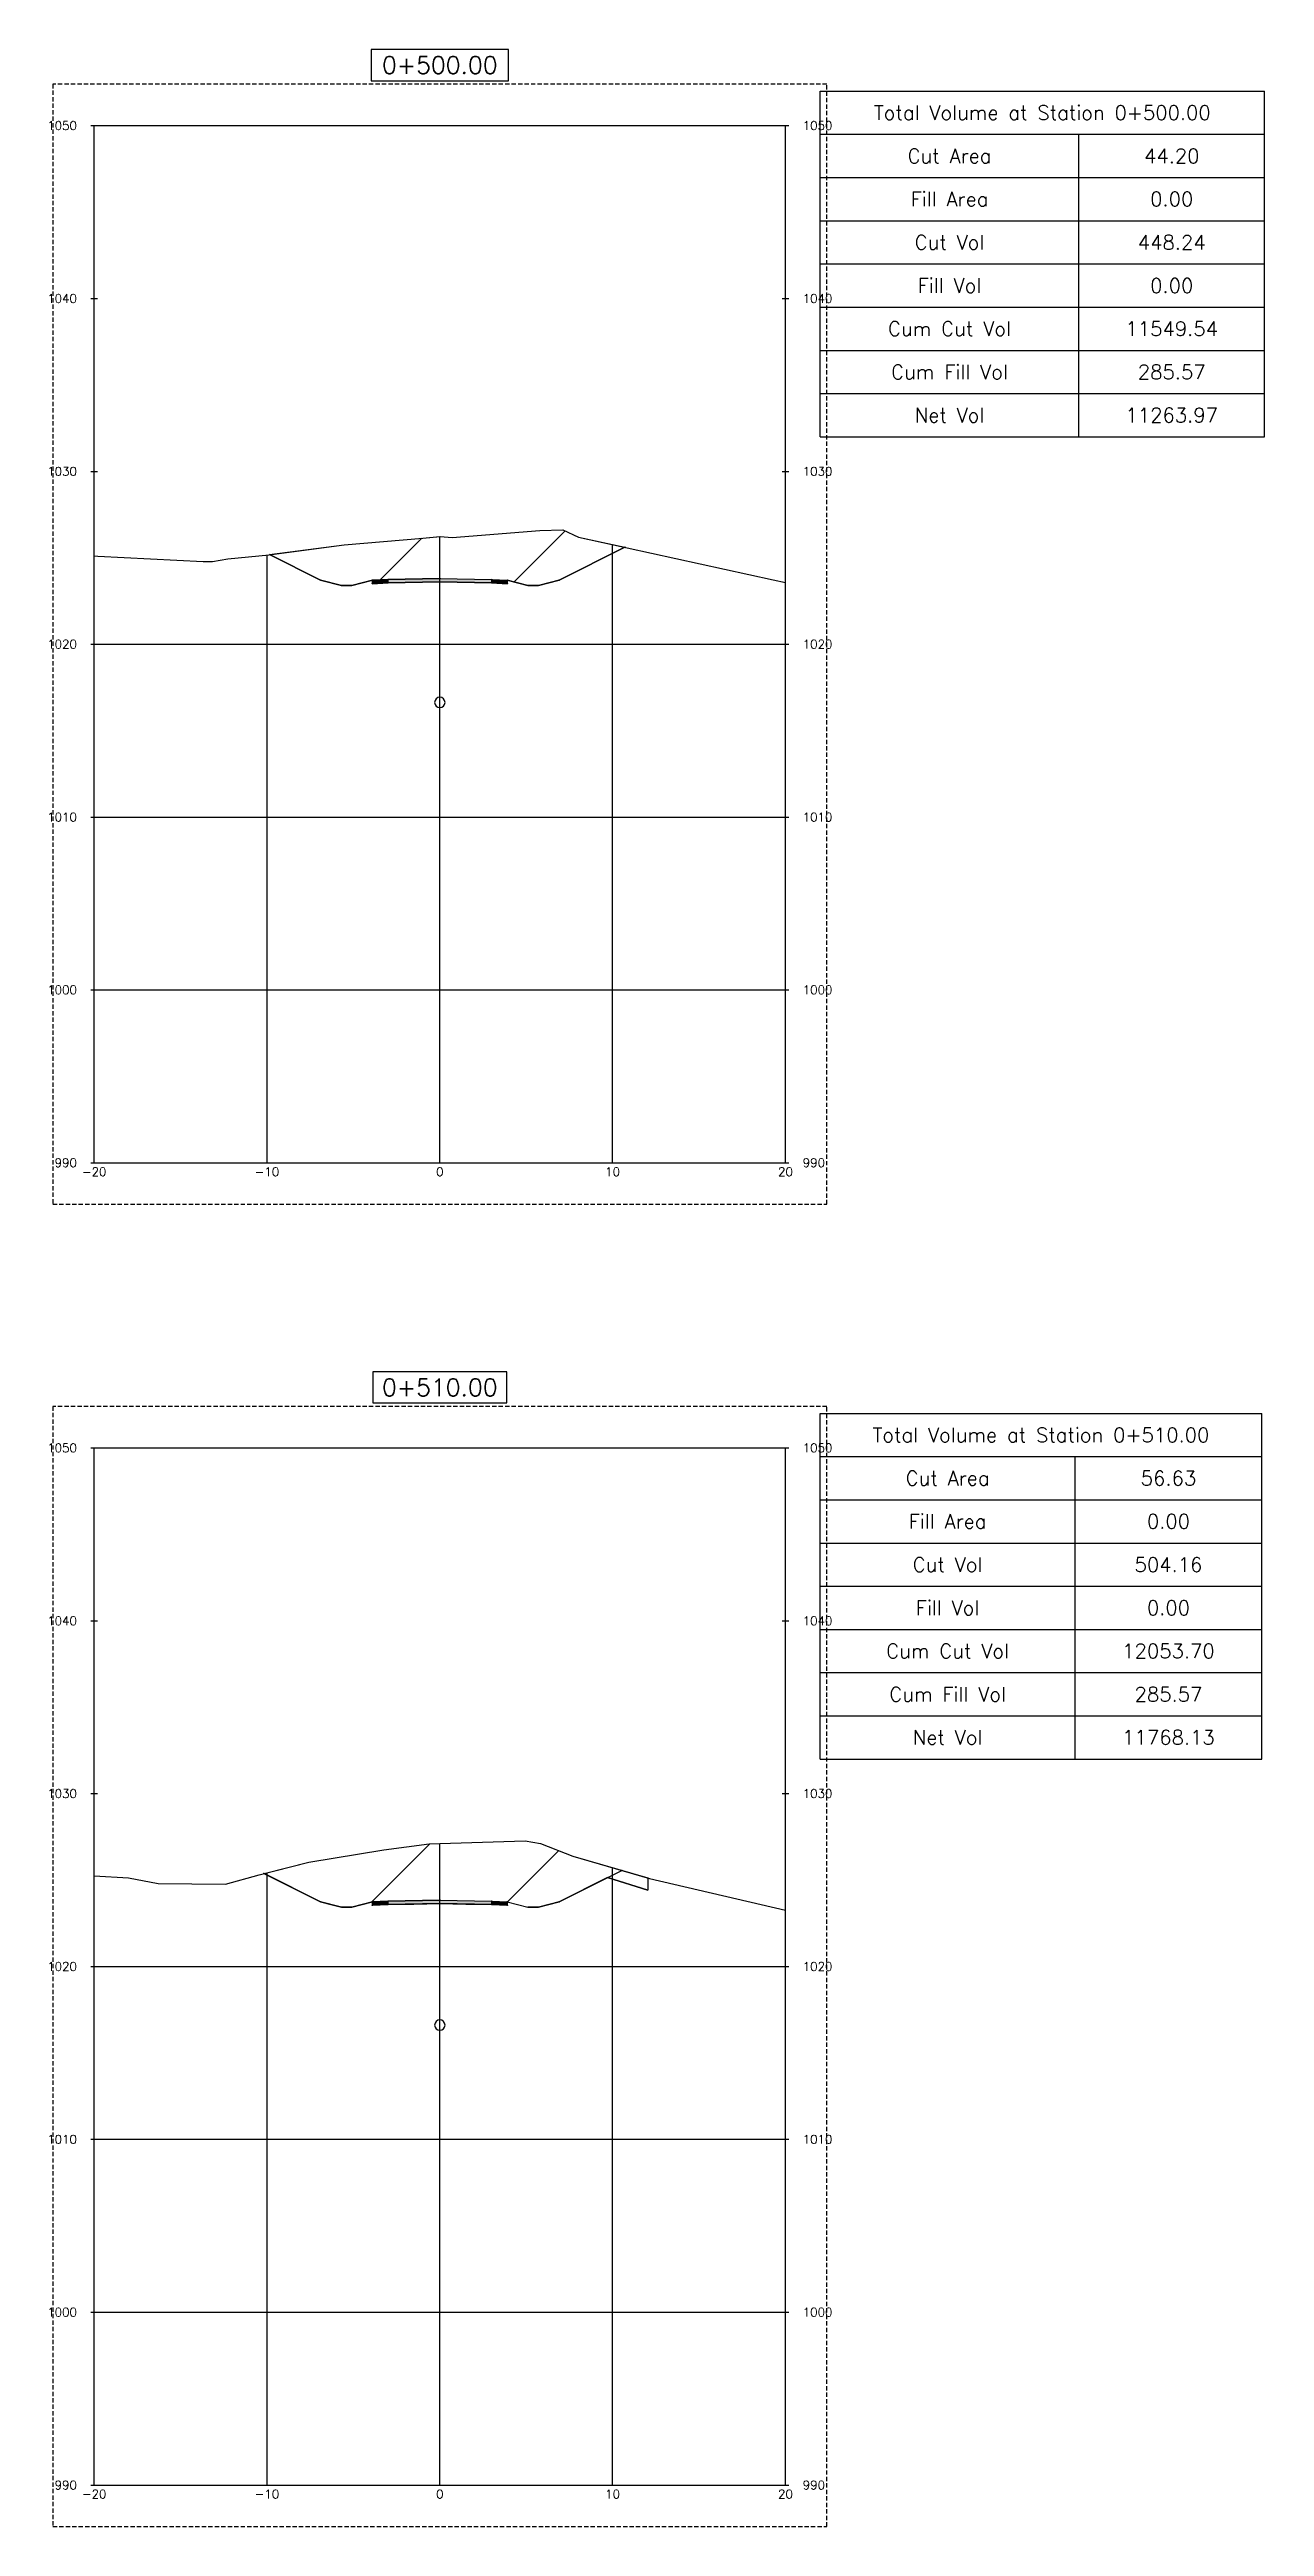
# Model space of a CAD drawing. Header units: metres. Extents: x 517023 to 519141, y 3924953 to 3927827.
# Drawn here: x 518738.4 to 518808.7, y 3925664.7 to 3925808 of the extents above; entities that cross this region are included whole.
import ezdxf

# ---------------------------------------------------------------- set-up
doc = ezdxf.new("R2010")
doc.units = ezdxf.units.M
doc.linetypes.add('DASHED2', pattern=[0.375, 0.25, -0.125])
for name, color, linetype in [('C-ANNO-TABL', 1, 'Continuous'), ('C-ANNO-TABL-TEXT', 150, 'Continuous'), ('C-ANNO-TABL-TITL', 150, 'Continuous'), ('C-ANNO-TABL-TTBL', 5, 'Continuous'), ('C-ROAD-CORR', 5, 'Continuous'), ('C-ROAD-CORR-PATT', 150, 'Continuous'), ('C-ROAD-LINK', 150, 'Continuous'), ('C-ROAD-MARK', 212, 'Continuous'), ('C-ROAD-PROF-TTLB', 5, 'Continuous'), ('C-ROAD-SECT', 7, 'Continuous'), ('C-ROAD-SECT-GRID', 7, 'Continuous'), ('C-ROAD-SECT-TEXT', 92, 'Continuous'), ('C-ROAD-SECT-TICK', 7, 'Continuous'), ('C-ROAD-SECT-TITL', 92, 'Continuous'), ('C-ROAD-SHAP', 32, 'Continuous'), ('C-ROAD-SHAP-PATT', 7, 'Continuous'), ('C-STRM-PIPE', 170, 'Continuous')]:
    doc.layers.add(name, color=color, linetype=linetype)
doc.layers.add('C-ROAD-SECT-BUFR', color=6, linetype='DASHED2', plot=False)
doc.styles.get("Standard").update_dxf_attribs({"font": 'simplex.shx'})

msp = doc.modelspace()

# ---------------------------------------------------------------- texts
at = {"layer": 'C-ANNO-TABL-TEXT', "color": 150, "linetype": 'Continuous', "lineweight": -3, "char_height": 0.833, "attachment_point": 5}
for s, insert in [('44.20', (518803.32, 3925801.89)), ('0.00', (518803.32, 3925799.39)), ('448.24', (518803.32, 3925796.89)), ('0.00', (518803.32, 3925794.39)), ('11549.54', (518803.32, 3925791.89)), ('285.57', (518803.32, 3925789.39)), ('11263.97', (518803.32, 3925786.89)), ('56.63', (518803.13, 3925725.39)), ('0.00', (518803.13, 3925722.89)), ('504.16', (518803.13, 3925720.39)), ('0.00', (518803.13, 3925717.89)), ('12053.70', (518803.13, 3925715.39)), ('285.57', (518803.13, 3925712.89)), ('11768.13', (518803.13, 3925710.39))]:
    msp.add_mtext(s, dxfattribs=dict(at, insert=insert))
at = {"layer": 'C-ANNO-TABL-TITL', "color": 150, "linetype": 'Continuous', "lineweight": -3, "attachment_point": 5}
for s, insert, char_height in [('Total Volume at Station 0+500.00', (518795.83, 3925804.39), 0.8333), ('Cut Area', (518790.46, 3925801.89), 0.833), ('Fill Area', (518790.46, 3925799.39), 0.833), ('Cut Vol', (518790.46, 3925796.89), 0.833), ('Fill Vol', (518790.46, 3925794.39), 0.833), ('Cum Cut Vol', (518790.46, 3925791.89), 0.8333), ('Cum Fill Vol', (518790.46, 3925789.39), 0.8333), ('Net Vol', (518790.46, 3925786.89), 0.833), ('Total Volume at Station 0+510.00', (518795.75, 3925727.89), 0.8333), ('Cut Area', (518790.35, 3925725.39), 0.833), ('Fill Area', (518790.35, 3925722.89), 0.833), ('Cut Vol', (518790.35, 3925720.39), 0.833), ('Fill Vol', (518790.35, 3925717.89), 0.833), ('Cum Cut Vol', (518790.35, 3925715.39), 0.8333), ('Cum Fill Vol', (518790.35, 3925712.89), 0.8333), ('Net Vol', (518790.35, 3925710.39), 0.833)]:
    msp.add_mtext(s, dxfattribs=dict(at, insert=insert, char_height=char_height))
at = {"layer": 'C-ROAD-SECT-TEXT', "color": 92, "linetype": 'Continuous', "lineweight": -3, "char_height": 0.5}
for s, insert, attachment_point in [('1050', (518739.97, 3925803.64), 6), ('1050', (518781.97, 3925803.64), 4), ('1040', (518739.97, 3925793.64), 6), ('1040', (518781.97, 3925793.64), 4), ('1030', (518739.97, 3925783.64), 6), ('1030', (518781.97, 3925783.64), 4), ('1020', (518739.97, 3925773.64), 6), ('1020', (518781.97, 3925773.64), 4), ('1010', (518739.97, 3925763.64), 6), ('1010', (518781.97, 3925763.64), 4), ('1000', (518739.97, 3925753.64), 6), ('1000', (518781.97, 3925753.64), 4), ('990', (518739.97, 3925743.64), 6), ('990', (518781.97, 3925743.64), 4), ('{\\C3;-20}', (518740.97, 3925743.37), 2), ('{\\C3;-10}', (518750.97, 3925743.37), 2), ('{\\C3;0}', (518760.97, 3925743.37), 2), ('{\\C3;10}', (518770.97, 3925743.37), 2), ('{\\C3;20}', (518780.97, 3925743.37), 2), ('1050', (518739.97, 3925727.14), 6), ('1050', (518781.97, 3925727.14), 4), ('1040', (518739.97, 3925717.14), 6), ('1040', (518781.97, 3925717.14), 4), ('1030', (518739.97, 3925707.14), 6), ('1030', (518781.97, 3925707.14), 4), ('1020', (518739.97, 3925697.14), 6), ('1020', (518781.97, 3925697.14), 4), ('1010', (518739.97, 3925687.14), 6), ('1010', (518781.97, 3925687.14), 4), ('1000', (518739.97, 3925677.14), 6), ('1000', (518781.97, 3925677.14), 4), ('990', (518739.97, 3925667.14), 6), ('{\\C3;-20}', (518740.97, 3925666.87), 2), ('{\\C3;-10}', (518750.97, 3925666.87), 2), ('{\\C3;0}', (518760.97, 3925666.87), 2), ('{\\C3;10}', (518770.97, 3925666.87), 2), ('{\\C3;20}', (518780.97, 3925666.87), 2), ('990', (518781.97, 3925667.14), 4)]:
    msp.add_mtext(s, dxfattribs=dict(at, insert=insert, attachment_point=attachment_point))
at = {"layer": 'C-ROAD-SECT-TITL', "color": 92, "linetype": 'Continuous', "lineweight": -3, "char_height": 1, "attachment_point": 8}
for s, insert in [('0+500.00', (518760.97, 3925806.64)), ('0+510.00', (518760.97, 3925730.14))]:
    msp.add_mtext(s, dxfattribs=dict(at, insert=insert))

# ---------------------------------------------------------------- hatches: boundary and pattern name
at = {"layer": 'C-ROAD-CORR-PATT', "linetype": 'Continuous', "lineweight": -3}
h = msp.add_hatch(dxfattribs=at)
h.set_pattern_fill('ANSI31', color=1, scale=1.75, style=0)
h.set_pattern_definition([(45, (518751.1207, 3925778.8175), (-3.9289, 3.9289), [])])
h.paths.add_polyline_path([(518751.12, 3925778.82), (518755.43, 3925779.39), (518759.99, 3925779.77), (518760.97, 3925779.87), (518760.98, 3925779.87), (518761.69, 3925779.82), (518766.76, 3925780.21), (518768.09, 3925780.25), (518769, 3925779.83), (518771.68, 3925779.25), (518767.87, 3925777.34), (518766.67, 3925777.04), (518766.07, 3925777.04), (518764.87, 3925777.34), (518764.87, 3925777.14), (518763.97, 3925777.18), (518760.97, 3925777.24), (518757.97, 3925777.18), (518757.07, 3925777.14), (518757.07, 3925777.34), (518755.87, 3925777.04), (518755.27, 3925777.04), (518754.07, 3925777.34)])
h = msp.add_hatch(dxfattribs=at)
h.set_pattern_fill('ANSI31', color=1, scale=1.75, style=0)
h.set_pattern_definition([(45, (518750.8024, 3925702.514), (-3.9289, 3.9289), [])])
h.paths.add_polyline_path([(518750.8, 3925702.51), (518750.8, 3925702.52), (518753.38, 3925703.17), (518757.73, 3925703.88), (518760.36, 3925704.24), (518765.91, 3925704.4), (518766.79, 3925704.26), (518768.66, 3925703.53), (518773, 3925702.27), (518773, 3925701.56), (518770.68, 3925702.28), (518767.87, 3925700.88), (518766.67, 3925700.58), (518766.07, 3925700.58), (518765.47, 3925700.73), (518764.87, 3925700.88), (518764.87, 3925700.78), (518764.87, 3925700.68), (518763.97, 3925700.72), (518760.97, 3925700.78), (518757.97, 3925700.72), (518757.52, 3925700.7), (518757.07, 3925700.68), (518757.07, 3925700.78), (518757.07, 3925700.88), (518755.87, 3925700.58), (518755.27, 3925700.58), (518754.07, 3925700.88)])
at = {"layer": 'C-ROAD-SHAP-PATT', "linetype": 'Continuous', "lineweight": -3}
for points in [[(518757.97, 3925777.38), (518757.07, 3925777.34), (518757.07, 3925777.14), (518757.97, 3925777.18)], [(518760.97, 3925777.44), (518757.97, 3925777.38), (518757.97, 3925777.18), (518760.97, 3925777.24)], [(518760.97, 3925777.44), (518763.97, 3925777.38), (518763.97, 3925777.18), (518760.97, 3925777.24)], [(518763.97, 3925777.38), (518764.87, 3925777.34), (518764.87, 3925777.14), (518763.97, 3925777.18)], [(518757.97, 3925700.92), (518757.07, 3925700.88), (518757.07, 3925700.68), (518757.97, 3925700.72)], [(518760.97, 3925700.98), (518757.97, 3925700.92), (518757.97, 3925700.72), (518760.97, 3925700.78)], [(518760.97, 3925700.98), (518763.97, 3925700.92), (518763.97, 3925700.72), (518760.97, 3925700.78)], [(518763.97, 3925700.92), (518764.87, 3925700.88), (518764.87, 3925700.68), (518763.97, 3925700.72)]]:
    msp.add_hatch(color=7, dxfattribs=at).paths.add_polyline_path(points)

# ---------------------------------------------------------------- linework, layer by layer
at = {"layer": 'C-ANNO-TABL', "color": 1, "linetype": 'Continuous', "lineweight": -3}
for p, q in [((518782.97, 3925803.14), (518808.69, 3925803.14)), ((518797.95, 3925785.64), (518797.95, 3925803.14)), ((518782.97, 3925800.64), (518808.69, 3925800.64)), ((518782.97, 3925798.14), (518808.69, 3925798.14)), ((518782.97, 3925795.64), (518808.69, 3925795.64)), ((518782.97, 3925793.14), (518808.69, 3925793.14)), ((518782.97, 3925790.64), (518808.69, 3925790.64)), ((518782.97, 3925788.14), (518808.69, 3925788.14)), ((518782.97, 3925726.64), (518808.53, 3925726.64)), ((518797.74, 3925709.14), (518797.74, 3925726.64)), ((518782.97, 3925724.14), (518808.53, 3925724.14)), ((518782.97, 3925721.64), (518808.53, 3925721.64)), ((518782.97, 3925719.14), (518808.53, 3925719.14)), ((518782.97, 3925716.64), (518808.53, 3925716.64)), ((518782.97, 3925714.14), (518808.53, 3925714.14)), ((518782.97, 3925711.64), (518808.53, 3925711.64))]:
    msp.add_line(p, q, dxfattribs=at)
at = {"layer": 'C-ANNO-TABL-TTBL', "color": 5, "linetype": 'Continuous', "lineweight": -3}
for p, q in [((518782.97, 3925805.64), (518808.69, 3925805.64)), ((518782.97, 3925785.64), (518782.97, 3925805.64)), ((518808.69, 3925785.64), (518808.69, 3925805.64)), ((518782.97, 3925785.64), (518808.69, 3925785.64)), ((518782.97, 3925729.14), (518808.53, 3925729.14)), ((518782.97, 3925709.14), (518782.97, 3925729.14)), ((518808.53, 3925709.14), (518808.53, 3925729.14)), ((518782.97, 3925709.14), (518808.53, 3925709.14))]:
    msp.add_line(p, q, dxfattribs=at)
at = {"layer": 'C-ROAD-CORR', "color": 1, "linetype": 'Continuous', "lineweight": -3}
for p, q in [((518755.43, 3925779.39), (518759.99, 3925779.77)), ((518759.99, 3925779.77), (518760.98, 3925779.87)), ((518760.98, 3925779.87), (518761.69, 3925779.82)), ((518761.69, 3925779.82), (518766.76, 3925780.21)), ((518766.76, 3925780.21), (518768.09, 3925780.25)), ((518768.09, 3925780.25), (518769, 3925779.83)), ((518769, 3925779.83), (518771.68, 3925779.25)), ((518751.12, 3925778.82), (518755.43, 3925779.39)), ((518754.07, 3925777.34), (518751.12, 3925778.82)), ((518771.68, 3925779.25), (518767.87, 3925777.34)), ((518755.27, 3925777.04), (518754.07, 3925777.34)), ((518755.87, 3925777.04), (518755.27, 3925777.04)), ((518757.07, 3925777.34), (518755.87, 3925777.04)), ((518757.07, 3925777.14), (518757.07, 3925777.34)), ((518757.97, 3925777.18), (518757.07, 3925777.14)), ((518760.97, 3925777.24), (518757.97, 3925777.18)), ((518763.97, 3925777.18), (518760.97, 3925777.24)), ((518764.87, 3925777.14), (518763.97, 3925777.18)), ((518766.07, 3925777.04), (518764.87, 3925777.34)), ((518764.87, 3925777.34), (518764.87, 3925777.14)), ((518766.67, 3925777.04), (518766.07, 3925777.04)), ((518767.87, 3925777.34), (518766.67, 3925777.04)), ((518753.38, 3925703.17), (518757.73, 3925703.88)), ((518757.73, 3925703.88), (518760.36, 3925704.24)), ((518760.36, 3925704.24), (518765.91, 3925704.4)), ((518765.91, 3925704.4), (518766.79, 3925704.26)), ((518766.79, 3925704.26), (518768.66, 3925703.53)), ((518768.66, 3925703.53), (518773, 3925702.27)), ((518750.8, 3925702.52), (518753.38, 3925703.17)), ((518750.8, 3925702.51), (518750.8, 3925702.52)), ((518754.07, 3925700.88), (518750.8, 3925702.51)), ((518770.68, 3925702.28), (518767.87, 3925700.88)), ((518773, 3925701.56), (518770.68, 3925702.28)), ((518773, 3925702.27), (518773, 3925701.56)), ((518755.27, 3925700.58), (518754.07, 3925700.88)), ((518757.07, 3925700.88), (518755.87, 3925700.58)), ((518757.07, 3925700.78), (518757.07, 3925700.88)), ((518757.07, 3925700.68), (518757.07, 3925700.78)), ((518757.07, 3925700.68), (518757.97, 3925700.72)), ((518760.97, 3925700.78), (518757.97, 3925700.72)), ((518763.97, 3925700.72), (518760.97, 3925700.78)), ((518764.87, 3925700.68), (518763.97, 3925700.72)), ((518764.87, 3925700.88), (518766.07, 3925700.58)), ((518764.87, 3925700.88), (518764.87, 3925700.78)), ((518764.87, 3925700.78), (518764.87, 3925700.68)), ((518767.87, 3925700.88), (518766.67, 3925700.58)), ((518755.87, 3925700.58), (518755.27, 3925700.58)), ((518766.67, 3925700.58), (518766.07, 3925700.58))]:
    msp.add_line(p, q, dxfattribs=at)
at = {"layer": 'C-ROAD-LINK', "color": 150, "linetype": 'Continuous', "lineweight": -3}
for p, q in [((518751.12, 3925778.82), (518754.07, 3925777.34)), ((518767.87, 3925777.34), (518771.68, 3925779.25)), ((518754.07, 3925777.34), (518755.27, 3925777.04)), ((518755.27, 3925777.04), (518755.87, 3925777.04)), ((518755.87, 3925777.04), (518757.07, 3925777.34)), ((518757.07, 3925777.34), (518757.97, 3925777.38)), ((518757.07, 3925777.34), (518757.07, 3925777.14)), ((518757.07, 3925777.14), (518757.97, 3925777.18)), ((518757.97, 3925777.38), (518760.97, 3925777.44)), ((518757.97, 3925777.38), (518757.97, 3925777.18)), ((518757.97, 3925777.18), (518757.97, 3925777.38)), ((518757.97, 3925777.18), (518760.97, 3925777.24)), ((518760.97, 3925777.44), (518763.97, 3925777.38)), ((518760.97, 3925777.24), (518760.97, 3925777.44)), ((518760.97, 3925777.24), (518763.97, 3925777.18)), ((518763.97, 3925777.38), (518763.97, 3925777.18)), ((518763.97, 3925777.38), (518764.87, 3925777.34)), ((518763.97, 3925777.18), (518763.97, 3925777.38)), ((518763.97, 3925777.18), (518764.87, 3925777.14)), ((518764.87, 3925777.34), (518764.87, 3925777.14)), ((518764.87, 3925777.34), (518766.07, 3925777.04)), ((518766.07, 3925777.04), (518766.67, 3925777.04)), ((518766.67, 3925777.04), (518767.87, 3925777.34)), ((518750.79, 3925702.52), (518754.07, 3925700.88)), ((518767.87, 3925700.88), (518771.51, 3925702.7)), ((518754.07, 3925700.88), (518755.27, 3925700.58)), ((518755.87, 3925700.58), (518757.07, 3925700.88)), ((518757.07, 3925700.88), (518757.97, 3925700.92)), ((518757.07, 3925700.88), (518757.07, 3925700.68)), ((518757.07, 3925700.68), (518757.97, 3925700.72)), ((518757.97, 3925700.92), (518760.97, 3925700.98)), ((518757.97, 3925700.92), (518757.97, 3925700.72)), ((518757.97, 3925700.72), (518757.97, 3925700.92)), ((518757.97, 3925700.72), (518760.97, 3925700.78)), ((518760.97, 3925700.98), (518763.97, 3925700.92)), ((518760.97, 3925700.78), (518760.97, 3925700.98)), ((518760.97, 3925700.78), (518763.97, 3925700.72)), ((518763.97, 3925700.92), (518763.97, 3925700.72)), ((518763.97, 3925700.92), (518764.87, 3925700.88)), ((518763.97, 3925700.72), (518763.97, 3925700.92)), ((518763.97, 3925700.72), (518764.87, 3925700.68)), ((518764.87, 3925700.88), (518764.87, 3925700.68)), ((518764.87, 3925700.88), (518766.07, 3925700.58)), ((518766.67, 3925700.58), (518767.87, 3925700.88)), ((518755.27, 3925700.58), (518755.87, 3925700.58)), ((518766.07, 3925700.58), (518766.67, 3925700.58))]:
    msp.add_line(p, q, dxfattribs=at)
at = {"layer": 'C-ROAD-MARK', "color": 212, "linetype": 'Continuous', "lineweight": -3}
for centre in [(518751.12, 3925778.82), (518771.68, 3925779.25), (518754.07, 3925777.34), (518755.27, 3925777.04), (518755.87, 3925777.04), (518757.07, 3925777.34), (518757.07, 3925777.14), (518757.97, 3925777.38), (518757.97, 3925777.18), (518760.97, 3925777.44), (518760.97, 3925777.24), (518763.97, 3925777.38), (518763.97, 3925777.18), (518764.87, 3925777.34), (518764.87, 3925777.14), (518766.07, 3925777.04), (518766.67, 3925777.04), (518767.87, 3925777.34), (518750.79, 3925702.52), (518771.51, 3925702.7), (518754.07, 3925700.88), (518757.07, 3925700.88), (518757.07, 3925700.68), (518757.97, 3925700.92), (518757.97, 3925700.72), (518760.97, 3925700.98), (518760.97, 3925700.78), (518763.97, 3925700.92), (518763.97, 3925700.72), (518764.87, 3925700.88), (518764.87, 3925700.68), (518767.87, 3925700.88), (518755.27, 3925700.58), (518755.87, 3925700.58), (518766.07, 3925700.58), (518766.67, 3925700.58)]:
    msp.add_circle(centre, 0.015, dxfattribs=at)
at = {"layer": 'C-ROAD-PROF-TTLB', "color": 5, "linetype": 'Continuous', "lineweight": -3}
for p, q in [((518740.97, 3925743.64), (518740.97, 3925803.64)), ((518740.97, 3925803.64), (518780.97, 3925803.64)), ((518780.97, 3925743.64), (518780.97, 3925803.64)), ((518740.97, 3925743.64), (518780.97, 3925743.64)), ((518740.97, 3925667.14), (518740.97, 3925727.14)), ((518740.97, 3925727.14), (518780.97, 3925727.14)), ((518780.97, 3925667.14), (518780.97, 3925727.14)), ((518740.97, 3925667.14), (518780.97, 3925667.14))]:
    msp.add_line(p, q, dxfattribs=at)
at = {"layer": 'C-ROAD-SECT', "color": 7, "linetype": 'Continuous', "lineweight": -3}
for points in [[(518740.97, 3925778.75), (518741.18, 3925778.74), (518747.28, 3925778.42), (518747.82, 3925778.42), (518748.7, 3925778.57), (518751.09, 3925778.81), (518755.43, 3925779.39), (518759.99, 3925779.77), (518760.97, 3925779.87), (518760.98, 3925779.87), (518761.69, 3925779.82), (518766.76, 3925780.21), (518768.09, 3925780.25), (518769, 3925779.83), (518780.26, 3925777.37), (518780.97, 3925777.2)], [(518751.12, 3925778.82), (518754.07, 3925777.34), (518755.27, 3925777.04), (518755.87, 3925777.04), (518757.07, 3925777.34), (518757.07, 3925777.14), (518757.97, 3925777.18), (518760.97, 3925777.24), (518763.97, 3925777.18), (518764.87, 3925777.14), (518764.87, 3925777.34), (518766.07, 3925777.04), (518766.67, 3925777.04), (518767.87, 3925777.34), (518771.68, 3925779.25)], [(518740.97, 3925702.39), (518742.96, 3925702.27), (518744.68, 3925701.94), (518748.56, 3925701.91), (518750.51, 3925702.45), (518753.38, 3925703.17), (518757.73, 3925703.88), (518760.36, 3925704.24), (518760.97, 3925704.25), (518765.91, 3925704.4), (518766.79, 3925704.26), (518768.66, 3925703.53), (518773.1, 3925702.23), (518780.97, 3925700.4)], [(518750.8, 3925702.51), (518752.6, 3925701.62), (518754.07, 3925700.88), (518754.67, 3925700.73), (518755.27, 3925700.58), (518755.57, 3925700.58), (518755.87, 3925700.58), (518756.47, 3925700.73), (518757.07, 3925700.88), (518757.07, 3925700.78), (518757.07, 3925700.68), (518757.52, 3925700.7), (518757.97, 3925700.72), (518759.47, 3925700.75), (518760.97, 3925700.78), (518762.47, 3925700.75), (518763.97, 3925700.72), (518764.42, 3925700.7), (518764.87, 3925700.68), (518764.87, 3925700.78), (518764.87, 3925700.88), (518765.47, 3925700.73), (518766.07, 3925700.58), (518766.37, 3925700.58), (518766.67, 3925700.58), (518767.27, 3925700.73), (518767.87, 3925700.88), (518768.77, 3925701.33), (518770.68, 3925702.28), (518773, 3925701.56)]]:
    msp.add_lwpolyline(points, dxfattribs=at)
at = {"layer": 'C-ROAD-SECT-BUFR', "color": 6, "linetype": 'DASHED2', "lineweight": -3}
for p, q in [((518783.37, 3925806.04), (518738.57, 3925806.04)), ((518738.57, 3925806.04), (518738.57, 3925741.24)), ((518783.37, 3925741.24), (518783.37, 3925806.04)), ((518738.57, 3925741.24), (518783.37, 3925741.24)), ((518783.37, 3925729.54), (518738.57, 3925729.54)), ((518738.57, 3925729.54), (518738.57, 3925664.74)), ((518783.37, 3925664.74), (518783.37, 3925729.54)), ((518738.57, 3925664.74), (518783.37, 3925664.74))]:
    msp.add_line(p, q, dxfattribs=at)
at = {"layer": 'C-ROAD-SECT-GRID', "color": 7, "linetype": 'Continuous', "lineweight": -3}
for p, q in [((518760.97, 3925743.64), (518760.97, 3925779.87)), ((518740.97, 3925743.64), (518740.97, 3925778.75)), ((518750.97, 3925743.64), (518750.97, 3925778.8)), ((518770.97, 3925743.64), (518770.97, 3925779.4)), ((518780.97, 3925743.64), (518780.97, 3925777.2)), ((518740.97, 3925773.64), (518780.97, 3925773.64)), ((518740.97, 3925763.64), (518780.97, 3925763.64)), ((518740.97, 3925753.64), (518780.97, 3925753.64)), ((518740.97, 3925743.64), (518780.97, 3925743.64)), ((518760.97, 3925667.14), (518760.97, 3925704.25)), ((518740.97, 3925667.14), (518740.97, 3925702.39)), ((518750.97, 3925667.14), (518750.97, 3925702.56)), ((518770.97, 3925667.14), (518770.97, 3925702.86)), ((518780.97, 3925667.14), (518780.97, 3925700.4)), ((518740.97, 3925697.14), (518780.97, 3925697.14)), ((518740.97, 3925687.14), (518780.97, 3925687.14)), ((518740.97, 3925677.14), (518780.97, 3925677.14)), ((518740.97, 3925667.14), (518780.97, 3925667.14))]:
    msp.add_line(p, q, dxfattribs=at)
at = {"layer": 'C-ROAD-SECT-TICK', "color": 7, "linetype": 'Continuous', "lineweight": -3}
for p, q in [((518740.77, 3925803.64), (518741.17, 3925803.64)), ((518780.77, 3925803.64), (518781.17, 3925803.64)), ((518740.77, 3925793.64), (518741.17, 3925793.64)), ((518780.77, 3925793.64), (518781.17, 3925793.64)), ((518740.77, 3925783.64), (518741.17, 3925783.64)), ((518780.77, 3925783.64), (518781.17, 3925783.64)), ((518740.77, 3925773.64), (518741.17, 3925773.64)), ((518780.77, 3925773.64), (518781.17, 3925773.64)), ((518740.77, 3925763.64), (518741.17, 3925763.64)), ((518780.77, 3925763.64), (518781.17, 3925763.64)), ((518740.77, 3925753.64), (518741.17, 3925753.64)), ((518780.77, 3925753.64), (518781.17, 3925753.64)), ((518740.77, 3925743.64), (518741.17, 3925743.64)), ((518780.77, 3925743.64), (518781.17, 3925743.64)), ((518740.77, 3925727.14), (518741.17, 3925727.14)), ((518780.77, 3925727.14), (518781.17, 3925727.14)), ((518740.77, 3925717.14), (518741.17, 3925717.14)), ((518780.77, 3925717.14), (518781.17, 3925717.14)), ((518740.77, 3925707.14), (518741.17, 3925707.14)), ((518780.77, 3925707.14), (518781.17, 3925707.14)), ((518740.77, 3925697.14), (518741.17, 3925697.14)), ((518780.77, 3925697.14), (518781.17, 3925697.14)), ((518740.77, 3925687.14), (518741.17, 3925687.14)), ((518780.77, 3925687.14), (518781.17, 3925687.14)), ((518740.77, 3925677.14), (518741.17, 3925677.14)), ((518780.77, 3925677.14), (518781.17, 3925677.14)), ((518740.77, 3925667.14), (518741.17, 3925667.14)), ((518780.77, 3925667.14), (518781.17, 3925667.14))]:
    msp.add_line(p, q, dxfattribs=at)
at = {"layer": 'C-ROAD-SECT-TITL', "color": 92, "linetype": 'Continuous', "lineweight": -3}
for points in [[(518757, 3925806.24), (518764.94, 3925806.24), (518764.94, 3925808.04), (518757, 3925808.04)], [(518757.09, 3925729.74), (518764.85, 3925729.74), (518764.85, 3925731.54), (518757.09, 3925731.54)]]:
    msp.add_3dface(points, dxfattribs=at)
at = {"layer": 'C-ROAD-SHAP', "color": 32, "linetype": 'Continuous', "lineweight": -3}
for p, q in [((518757.97, 3925777.38), (518757.07, 3925777.34)), ((518757.07, 3925777.34), (518757.07, 3925777.14)), ((518757.07, 3925777.14), (518757.97, 3925777.18)), ((518760.97, 3925777.44), (518757.97, 3925777.38)), ((518757.97, 3925777.38), (518757.97, 3925777.18)), ((518757.97, 3925777.18), (518757.97, 3925777.38)), ((518757.97, 3925777.18), (518760.97, 3925777.24)), ((518760.97, 3925777.44), (518763.97, 3925777.38)), ((518760.97, 3925777.24), (518760.97, 3925777.44)), ((518763.97, 3925777.18), (518760.97, 3925777.24)), ((518763.97, 3925777.38), (518763.97, 3925777.18)), ((518763.97, 3925777.38), (518764.87, 3925777.34)), ((518763.97, 3925777.18), (518763.97, 3925777.38)), ((518764.87, 3925777.14), (518763.97, 3925777.18)), ((518764.87, 3925777.34), (518764.87, 3925777.14)), ((518757.97, 3925700.92), (518757.07, 3925700.88)), ((518757.07, 3925700.88), (518757.07, 3925700.68)), ((518757.07, 3925700.68), (518757.97, 3925700.72)), ((518760.97, 3925700.98), (518757.97, 3925700.92)), ((518757.97, 3925700.92), (518757.97, 3925700.72)), ((518757.97, 3925700.72), (518757.97, 3925700.92)), ((518757.97, 3925700.72), (518760.97, 3925700.78)), ((518760.97, 3925700.98), (518763.97, 3925700.92)), ((518760.97, 3925700.78), (518760.97, 3925700.98)), ((518763.97, 3925700.72), (518760.97, 3925700.78)), ((518763.97, 3925700.92), (518763.97, 3925700.72)), ((518763.97, 3925700.92), (518764.87, 3925700.88)), ((518763.97, 3925700.72), (518763.97, 3925700.92)), ((518764.87, 3925700.68), (518763.97, 3925700.72)), ((518764.87, 3925700.88), (518764.87, 3925700.68))]:
    msp.add_line(p, q, dxfattribs=at)
at = {"layer": 'C-STRM-PIPE', "color": 170, "linetype": 'Continuous', "lineweight": -3}
for centre, start, end in [((518760.97, 3925770.27), 0, 180), ((518760.97, 3925770.27), 180, 0), ((518760.97, 3925693.75), 0, 180), ((518760.97, 3925693.75), 180, 0)]:
    msp.add_arc(centre, 0.3, start, end, dxfattribs=at)

msp.set_redraw_order([(e.dxf.handle, doc.entitydb.next_handle()) for e in msp.query("TEXT MTEXT ATTDEF DIMENSION ARC_DIMENSION")])  # texts and dimensions are drawn at this point

doc.saveas('drawing.dxf')
